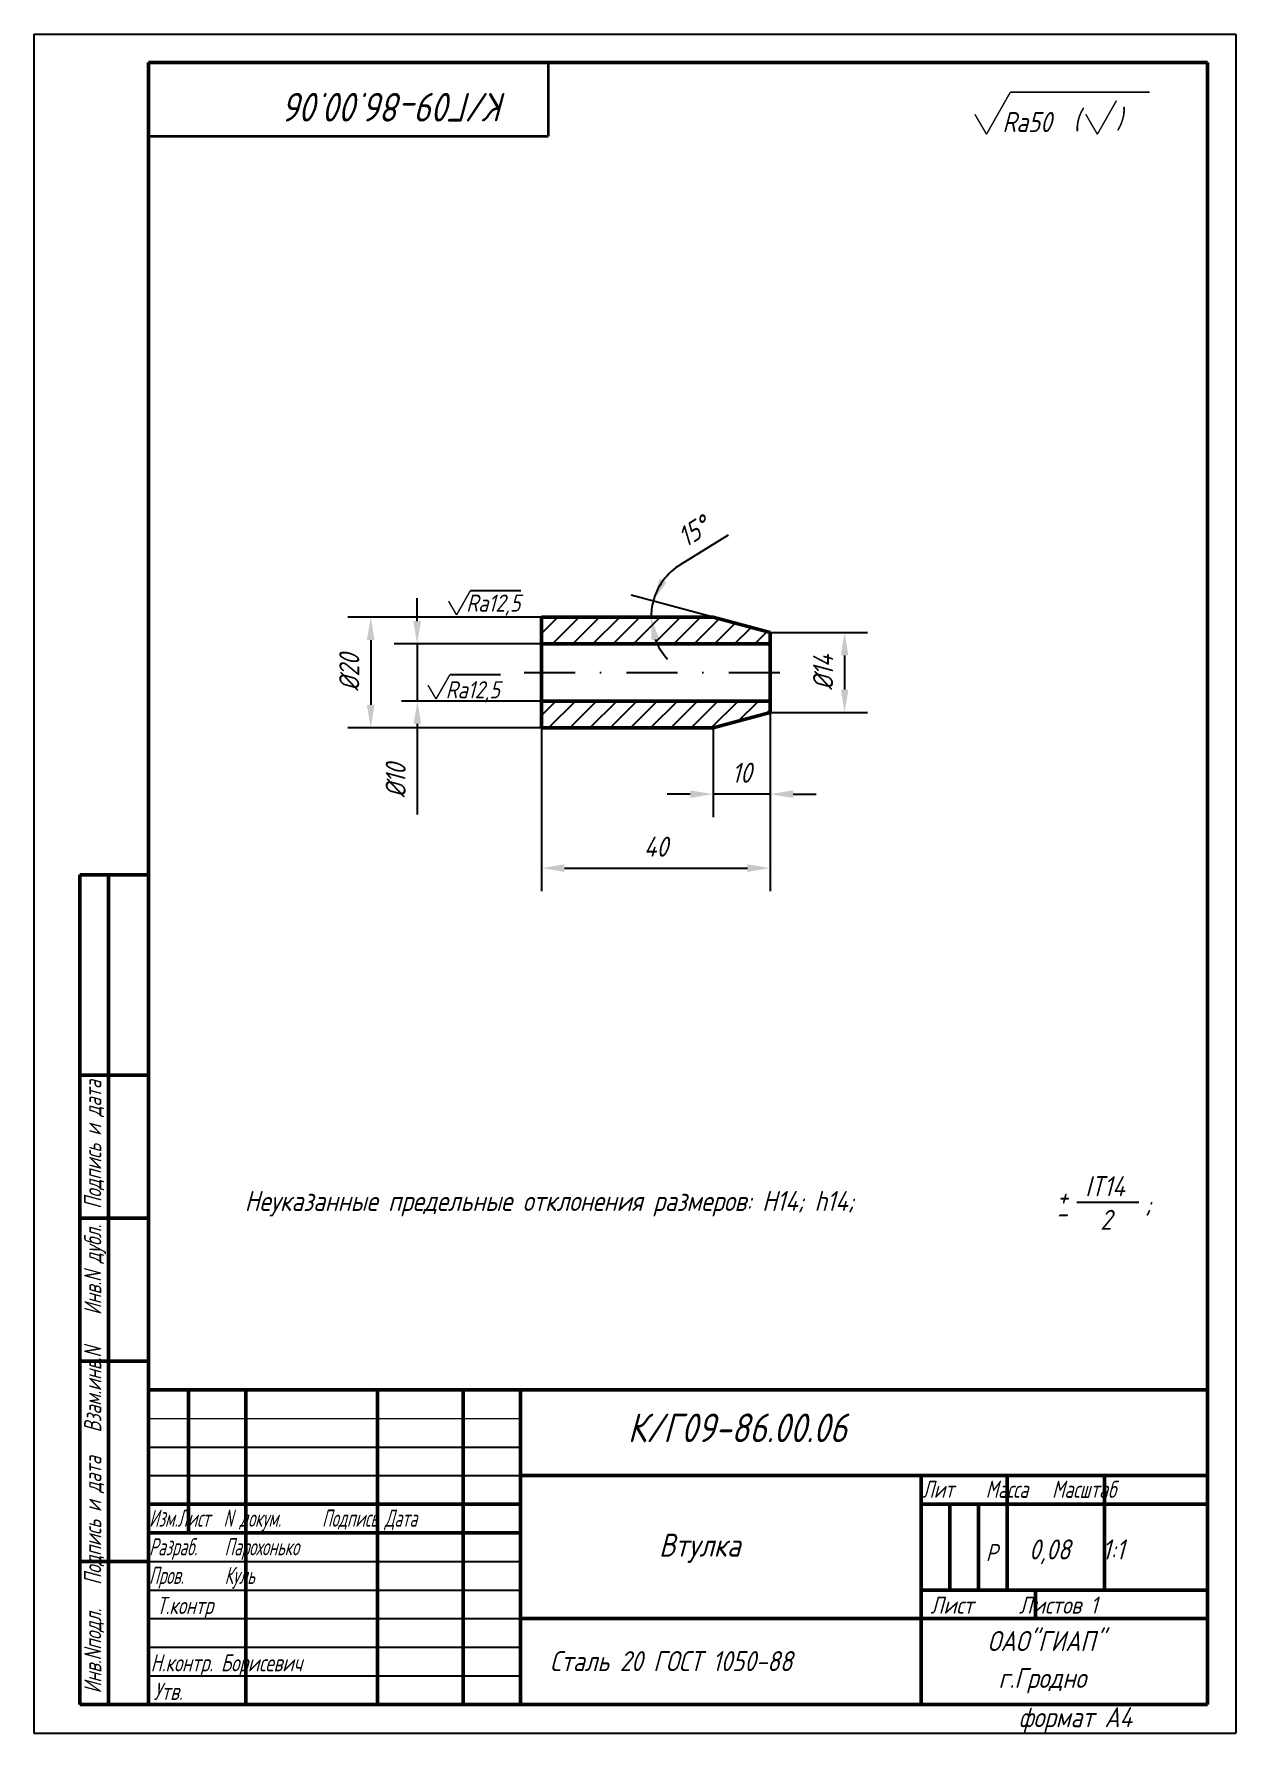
# Model space of a CAD drawing. Header units: inches. Extents: x 1065 to 7392, y 1020 to 3127.
# Drawn here: x 2787.5 to 2997.5, y 2289.9 to 2586.9 of the extents above; entities that cross this region are included whole.
import ezdxf

# ---------------------------------------------------------------- set-up
doc = ezdxf.new("R2010")
doc.units = ezdxf.units.IN
doc.header["$LTSCALE"] = 0.7
doc.header["$MEASUREMENT"] = 0
doc.linetypes.add('DASHDOT', pattern=[25.4, 12.7, -6.35, 0, -6.35])
doc.styles.add('ROMANC', font='romanc', dxfattribs={"width": 0.8, "oblique": 15, "height": 3.5})
doc.styles.get("Standard").update_dxf_attribs({"font": 'romand.shx', "width": 0.8, "oblique": 15, "height": 3.5})
doc.dimstyles.get("Standard").update_dxf_attribs({"dimtxt": 3.5, "dimasz": 4, "dimexe": 4, "dimexo": 0, "dimgap": 2, "dimtad": 1, "dimdec": 0, "dimdsep": 46, "dimtxsty": 'Standard', "dimcen": 0.09, "dimadec": 0, "dimazin": 0, "dimtfac": 1, "dimtdec": 0, "dimtmove": 0, "dimatfit": 3, "dimfxl": 0, "dimtolj": 1, "dimtzin": 0, "dimlwd": 25, "dimlwe": 25, "dimarcsym": 0})

msp = doc.modelspace()

# ---------------------------------------------------------------- texts
at = {"style": 'ROMANC', "oblique": 15, "width": 0.8}
for s, p in [('(', (2969.13, 2570.21)), (')', (2976.62, 2570.35))]:
    msp.add_text(s, height=3.5, dxfattribs=at).set_placement(p)
at = {"lineweight": 35, "insert": (2870.26, 2571.61), "char_height": 5, "width": 116.2188, "attachment_point": 1, "rotation": 180}
msp.add_mtext('К/Г09-86.00.06 ', dxfattribs=at)
at = {"lineweight": 25, "attachment_point": 1}
for s, insert, char_height, width in [('Ra50', (2956.72, 2573.27), 3.5, 29.1251), ('Ra12,5', (2863.05, 2488.93), 3, 25.3892), ('Ra12,5', (2859.46, 2473.78), 3, 25.3892), ('IT14', (2971.19, 2387.25), 3.5, 19.7907), (' Неуказанные предельные отклонения размеров: H14; h14; ', (2822.48, 2384.67), 3.5, 158.004), ('+', (2966.24, 2385.44), 3.5, 4.3989), (';', (2981.63, 2384.1), 3.5, 9.0235), ('-', (2966.02, 2382.51), 3.5, 6.6548), ('2', (2973.81, 2381.38), 3.5, 17.1446), ('{\\W0.7;Лит    Масса   Масштаб}', (2942.73, 2334.02), 3, 48.3624), ('{\\W0.6; Изм.Лист  N докум.      Подпись Дата\\P Разраб.    Парохонько\\P Пров.      Куль}', (2806.45, 2328.97), 3, 75.9719), ('Р', (2953.81, 2322.95), 3, 4.7355), ('0,08   1:1', (2961.38, 2323.75), 3.5, 30.5998), ('{\\W0.7;Т.контр}', (2808.97, 2313.71), 3, 65.7648), ('Лист     Листов 1', (2944.14, 2313.78), 3, 49.4707), ('{\\W0.7; Н.контр. Борисевич}', (2806.52, 2303.69), 3, 40.546), ('Сталь 20 ГОСТ 1050-88', (2877.67, 2304.23), 3.5, 67.3789), ('г.Гродно', (2956.03, 2301.29), 3.5, 35.0627), ('{\\W0.7;Утв.     }', (2808.45, 2298.7), 3, 39.2217), ('формат А4', (2959.55, 2294.43), 3.5, 32.7454)]:
    msp.add_mtext(s, dxfattribs=dict(at, insert=insert, char_height=char_height, width=width))
at = {"lineweight": 25, "char_height": 3.5, "attachment_point": 5, "rotation": 90}
for s, insert in [('\\A1;%%C20', (2842.61, 2475.3)), ('\\A1;%%C10', (2850.72, 2456.39))]:
    msp.add_mtext(s, dxfattribs=dict(at, insert=insert))
at = {"lineweight": 25, "insert": (2796.29, 2295.43), "char_height": 3, "width": 144.2887, "attachment_point": 1, "rotation": 90}
msp.add_mtext('{\\W0.7; Инв.Nподл.   Подпись и дата   Взам.инв.N    Инв.N дубл.  Подпись и дата}', dxfattribs=at)
at = {"lineweight": 35, "attachment_point": 1}
for s, insert, char_height, width in [('К/Г09-86.00.06', (2891.26, 2345.76), 5, 116.2188), ('ОАО"ГИАП"', (2954.11, 2307.74), 3.5, 36.171)]:
    msp.add_mtext(s, dxfattribs=dict(at, insert=insert, char_height=char_height, width=width))
at = {"lineweight": 30, "insert": (2896.73, 2324.75), "char_height": 4, "width": 61.9449, "attachment_point": 1}
msp.add_mtext('Втулка', dxfattribs=at)

# ---------------------------------------------------------------- blocks, each defined once
blk = doc.blocks.new('*D414')
at = {"color": 0, "lineweight": 25}
for p, q in [((2900.48, 2494.19), (2908.88, 2499.37)), ((2906.17, 2484.97), (2891.84, 2488.81))]:
    blk.add_line(p, q, dxfattribs=at)
for start, end in [(121.662, 165), (122.4436, 143.7218), (165, 180), (201.2782, 222.5564)]:
    blk.add_arc((2906.17, 2484.97), 10.83, start, end, dxfattribs=at)
for points in [[(2898.04, 2491.09), (2896.83, 2491.67), (2895.7, 2487.78)], [(2895.42, 2480.92), (2896.73, 2481.16), (2895.34, 2484.97)]]:
    blk.add_solid(points, dxfattribs=at)
at = {"layer": 'DEFPOINTS', "color": 0, "lineweight": 25}
for p in [(2895.38, 2485.92), (2876.2, 2484.97), (2906.17, 2484.97), (2906.17, 2484.97), (2916.17, 2482.29)]:
    blk.add_point(p, dxfattribs=at)
at = {"color": 0, "lineweight": 25, "insert": (2902.72, 2499.97), "char_height": 3.5, "attachment_point": 5, "rotation": 31.662}
blk.add_mtext('\\A1;15°', dxfattribs=at)
blk = doc.blocks.new('*D415')
at = {"color": 0, "lineweight": 25}
for p, q in [((2916.17, 2482.29), (2933.15, 2482.29)), ((2929.15, 2478.29), (2929.15, 2472.3)), ((2916.17, 2468.3), (2933.15, 2468.3))]:
    blk.add_line(p, q, dxfattribs=at)
for points in [[(2928.48, 2478.29), (2929.82, 2478.29), (2929.15, 2482.29)], [(2928.48, 2472.3), (2929.82, 2472.3), (2929.15, 2468.3)]]:
    blk.add_solid(points, dxfattribs=at)
at = {"layer": 'DEFPOINTS', "color": 0, "lineweight": 25}
for p in [(2916.17, 2482.29), (2916.17, 2468.3), (2929.15, 2468.3)]:
    blk.add_point(p, dxfattribs=at)
at = {"color": 0, "lineweight": 25, "insert": (2925.4, 2475.3), "char_height": 3.5, "attachment_point": 5, "rotation": 90}
blk.add_mtext('\\A1;%%C14', dxfattribs=at)
blk = doc.blocks.new('*D416')
at = {"color": 0, "lineweight": 25}
for p, q in [((2916.17, 2468.3), (2916.17, 2450.03)), ((2906.17, 2465.62), (2906.17, 2450.03)), ((2902.17, 2454.03), (2898.17, 2454.03)), ((2916.17, 2454.03), (2906.17, 2454.03)), ((2920.17, 2454.03), (2924.17, 2454.03))]:
    blk.add_line(p, q, dxfattribs=at)
for points in [[(2902.17, 2454.7), (2902.17, 2453.37), (2906.17, 2454.03)], [(2920.17, 2454.7), (2920.17, 2453.37), (2916.17, 2454.03)]]:
    blk.add_solid(points, dxfattribs=at)
at = {"layer": 'DEFPOINTS', "color": 0, "lineweight": 25}
for p in [(2916.17, 2468.3), (2906.17, 2465.62), (2906.17, 2454.03)]:
    blk.add_point(p, dxfattribs=at)
at = {"color": 0, "lineweight": 25, "insert": (2911.17, 2457.78), "char_height": 3.5, "attachment_point": 5}
blk.add_mtext('\\A1;10', dxfattribs=at)
blk = doc.blocks.new('*D417')
at = {"color": 0, "lineweight": 25}
for p, q in [((2916.17, 2468.3), (2916.17, 2437.1)), ((2876.2, 2465.62), (2876.2, 2437.1)), ((2880.2, 2441.1), (2912.17, 2441.1))]:
    blk.add_line(p, q, dxfattribs=at)
for points in [[(2880.2, 2441.77), (2880.2, 2440.44), (2876.2, 2441.1)], [(2912.17, 2441.77), (2912.17, 2440.44), (2916.17, 2441.1)]]:
    blk.add_solid(points, dxfattribs=at)
at = {"layer": 'DEFPOINTS', "color": 0, "lineweight": 25}
for p in [(2916.17, 2468.3), (2876.2, 2465.62), (2916.17, 2441.1)]:
    blk.add_point(p, dxfattribs=at)
at = {"color": 0, "lineweight": 25, "insert": (2896.18, 2444.85), "char_height": 3.5, "attachment_point": 5}
blk.add_mtext('\\A1;40', dxfattribs=at)

# ---------------------------------------------------------------- dimensions: what is measured, and where the dimension line sits
at = {"lineweight": 25}
dim = msp.add_angular_dim_2l(base=(2895.38, 2485.92), line1=((2906.17, 2484.97), (2876.2, 2484.97)), line2=((2916.17, 2482.29), (2906.17, 2484.97)), dimstyle='Standard', dxfattribs=at)
dim.commit()
dim.dimension.update_dxf_attribs({"geometry": '*D414', "text_midpoint": (2902.72, 2499.97)})
dim = msp.add_linear_dim(base=(2929.15, 2468.3), p1=(2916.17, 2482.29), p2=(2916.17, 2468.3), angle=90, text='%%C14', dimstyle='Standard', dxfattribs=at)
dim.commit()
dim.dimension.update_dxf_attribs({"geometry": '*D415', "text_midpoint": (2925.4, 2475.3)})
for base, p1, p2, picture, middle in [((2916.17, 2441.1), (2876.2, 2465.62), (2916.17, 2468.3), '*D417', (2896.18, 2444.85)), ((2906.17, 2454.03), (2916.17, 2468.3), (2906.17, 2465.62), '*D416', (2911.17, 2457.78))]:
    dim = msp.add_linear_dim(base=base, p1=p1, p2=p2, dimstyle='Standard', dxfattribs=at)
    dim.commit()
    dim.dimension.update_dxf_attribs({"geometry": picture, "text_midpoint": middle})

# ---------------------------------------------------------------- linework, layer by layer
for p, q in [((2787.53, 2586.91), (2787.53, 2289.91)), ((2787.53, 2586.91), (2997.53, 2586.91)), ((2997.53, 2586.91), (2997.53, 2289.91)), ((2787.53, 2289.91), (2997.53, 2289.91))]:
    msp.add_line(p, q)
at = {"lineweight": 50}
for p, q in [((2807.53, 2581.91), (2807.53, 2294.91)), ((2807.53, 2581.91), (2992.53, 2581.91)), ((2992.53, 2581.91), (2992.53, 2294.91)), ((2906.17, 2484.97), (2876.2, 2484.97)), ((2876.2, 2484.97), (2876.2, 2465.62)), ((2916.17, 2482.29), (2906.17, 2484.97)), ((2876.2, 2480.3), (2916.17, 2480.3)), ((2876.2, 2470.3), (2916.17, 2470.3)), ((2916.17, 2468.3), (2906.17, 2465.62)), ((2906.17, 2465.62), (2876.2, 2465.62)), ((2795.53, 2439.91), (2795.53, 2294.91)), ((2795.53, 2439.91), (2807.53, 2439.91)), ((2800.53, 2439.91), (2800.53, 2294.91)), ((2795.53, 2404.91), (2807.53, 2404.91)), ((2795.53, 2379.91), (2807.53, 2379.91)), ((2795.53, 2354.91), (2807.53, 2354.91)), ((2807.53, 2349.91), (2992.53, 2349.91)), ((2814.53, 2349.91), (2814.53, 2324.91)), ((2824.53, 2349.91), (2824.53, 2294.91)), ((2847.53, 2349.91), (2847.53, 2294.91)), ((2862.53, 2349.91), (2862.53, 2294.91)), ((2872.53, 2349.91), (2872.53, 2294.91)), ((2942.53, 2334.91), (2942.53, 2294.91)), ((2957.53, 2334.91), (2957.53, 2314.91)), ((2974.53, 2334.91), (2974.53, 2314.91)), ((2807.53, 2329.91), (2872.53, 2329.91)), ((2942.53, 2329.91), (2992.53, 2329.91)), ((2947.53, 2329.91), (2947.53, 2314.91)), ((2952.53, 2329.91), (2952.53, 2314.91)), ((2807.53, 2324.91), (2872.53, 2324.91)), ((2795.53, 2319.91), (2807.53, 2319.91)), ((2942.53, 2314.91), (2992.53, 2314.91)), ((2962.53, 2314.91), (2962.53, 2309.91)), ((2795.53, 2294.91), (2992.53, 2294.91))]:
    msp.add_line(p, q, dxfattribs=at)
at = {"lineweight": 25}
for p, q in [((2854.47, 2484.3), (2854.47, 2488.3)), ((2876.2, 2484.97), (2842.36, 2484.97)), ((2876.2, 2482.13), (2879.04, 2484.97)), ((2878.12, 2480.3), (2882.79, 2484.97)), ((2881.65, 2480.3), (2886.21, 2484.86)), ((2885.19, 2480.3), (2889.86, 2484.97)), ((2888.72, 2480.3), (2893.4, 2484.97)), ((2892.26, 2480.3), (2896.93, 2484.97)), ((2895.8, 2480.3), (2900.47, 2484.97)), ((2899.33, 2480.3), (2904, 2484.97)), ((2902.87, 2480.3), (2907.25, 2484.68)), ((2906.4, 2480.3), (2910.04, 2483.94)), ((2909.94, 2480.3), (2912.83, 2483.19)), ((2846.36, 2480.97), (2846.36, 2469.62)), ((2876.2, 2480.3), (2850.47, 2480.3)), ((2854.47, 2480.3), (2854.47, 2470.3)), ((2886.17, 2480.3), (2884.17, 2480.3)), ((2913.47, 2480.3), (2915.61, 2482.44)), ((2876.2, 2470.3), (2851.76, 2470.3)), ((2876.2, 2467.8), (2878.69, 2470.3)), ((2877.44, 2465.62), (2882.12, 2470.3)), ((2881.12, 2465.62), (2885.8, 2470.3)), ((2886.17, 2470.3), (2882.2, 2470.3)), ((2882.2, 2470.24), (2882.26, 2470.3)), ((2884.65, 2465.62), (2889.33, 2470.3)), ((2888.19, 2465.62), (2892.87, 2470.3)), ((2891.72, 2465.62), (2896.4, 2470.3)), ((2895.26, 2465.62), (2899.94, 2470.3)), ((2898.79, 2465.62), (2903.47, 2470.3)), ((2902.33, 2465.62), (2907.01, 2470.3)), ((2905.86, 2465.62), (2910.54, 2470.3)), ((2910.58, 2466.8), (2914.08, 2470.3)), ((2915.41, 2468.1), (2916.17, 2468.85)), ((2876.2, 2465.62), (2842.36, 2465.62)), ((2854.47, 2466.3), (2854.47, 2450.47)), ((2969.75, 2382.73), (2980.57, 2382.73)), ((2807.53, 2339.91), (2872.53, 2339.91)), ((2807.53, 2334.91), (2872.53, 2334.91)), ((2807.53, 2319.91), (2872.53, 2319.91)), ((2807.53, 2314.91), (2872.53, 2314.91)), ((2807.53, 2309.91), (2872.53, 2309.91)), ((2807.53, 2304.91), (2872.53, 2304.91)), ((2807.53, 2299.91), (2872.53, 2299.91))]:
    msp.add_line(p, q, dxfattribs=at)
at = {"linetype": 'Continuous', "lineweight": 50}
msp.add_line((2916.17, 2482.3), (2916.17, 2468.3), dxfattribs=at)
at = {"linetype": 'DASHDOT'}
msp.add_line((2873.19, 2475.3), (2919.44, 2475.3), dxfattribs=at)
at = {"lineweight": 15}
msp.add_line((2807.53, 2344.91), (2872.53, 2344.91), dxfattribs=at)
at = {"color": 1, "lineweight": 50}
for p, q in [((2872.53, 2334.91), (2992.53, 2334.91)), ((2872.53, 2309.91), (2992.53, 2309.91))]:
    msp.add_line(p, q, dxfattribs=at)
for points, const_width in [([(2877.39, 2569.03), (2877.39, 2582.03)], 0.5), ([(2953.94, 2569.39), (2958.1, 2576.73)], 0.25), ([(2958.1, 2576.73), (2982.46, 2576.73)], 0.3), ([(2973.31, 2569.39), (2976.65, 2575.27)], 0.25), ([(2951.9, 2572.89), (2953.94, 2569.39)], 0.25), ([(2971.28, 2572.89), (2973.31, 2569.39)], 0.25), ([(2807.39, 2569.03), (2877.39, 2569.03)], 0.5), ([(2861.36, 2485.35), (2863.77, 2489.6)], 0.25), ([(2863.77, 2489.6), (2872.64, 2489.6)], 0.3), ([(2859.96, 2487.77), (2861.36, 2485.35)], 0.25), ([(2857.78, 2470.67), (2860.19, 2474.92)], 0.25), ([(2860.19, 2474.92), (2869.06, 2474.92)], 0.3), ([(2856.37, 2473.08), (2857.78, 2470.67)], 0.25)]:
    msp.add_lwpolyline(points, dxfattribs=dict(const_width=const_width))
at = {"lineweight": 25}
for points in [[(2845.69, 2480.97), (2847.03, 2480.97), (2846.36, 2484.97)], [(2853.81, 2484.3), (2855.14, 2484.3), (2854.47, 2480.3)], [(2845.69, 2469.62), (2847.03, 2469.62), (2846.36, 2465.62)], [(2853.84, 2466.3), (2855.18, 2466.3), (2854.51, 2470.3)]]:
    msp.add_solid(points, dxfattribs=at)

msp.set_redraw_order([(e.dxf.handle, doc.entitydb.next_handle()) for e in msp.query("TEXT MTEXT ATTDEF DIMENSION ARC_DIMENSION")])  # texts and dimensions are drawn at this point

doc.saveas('drawing.dxf')
